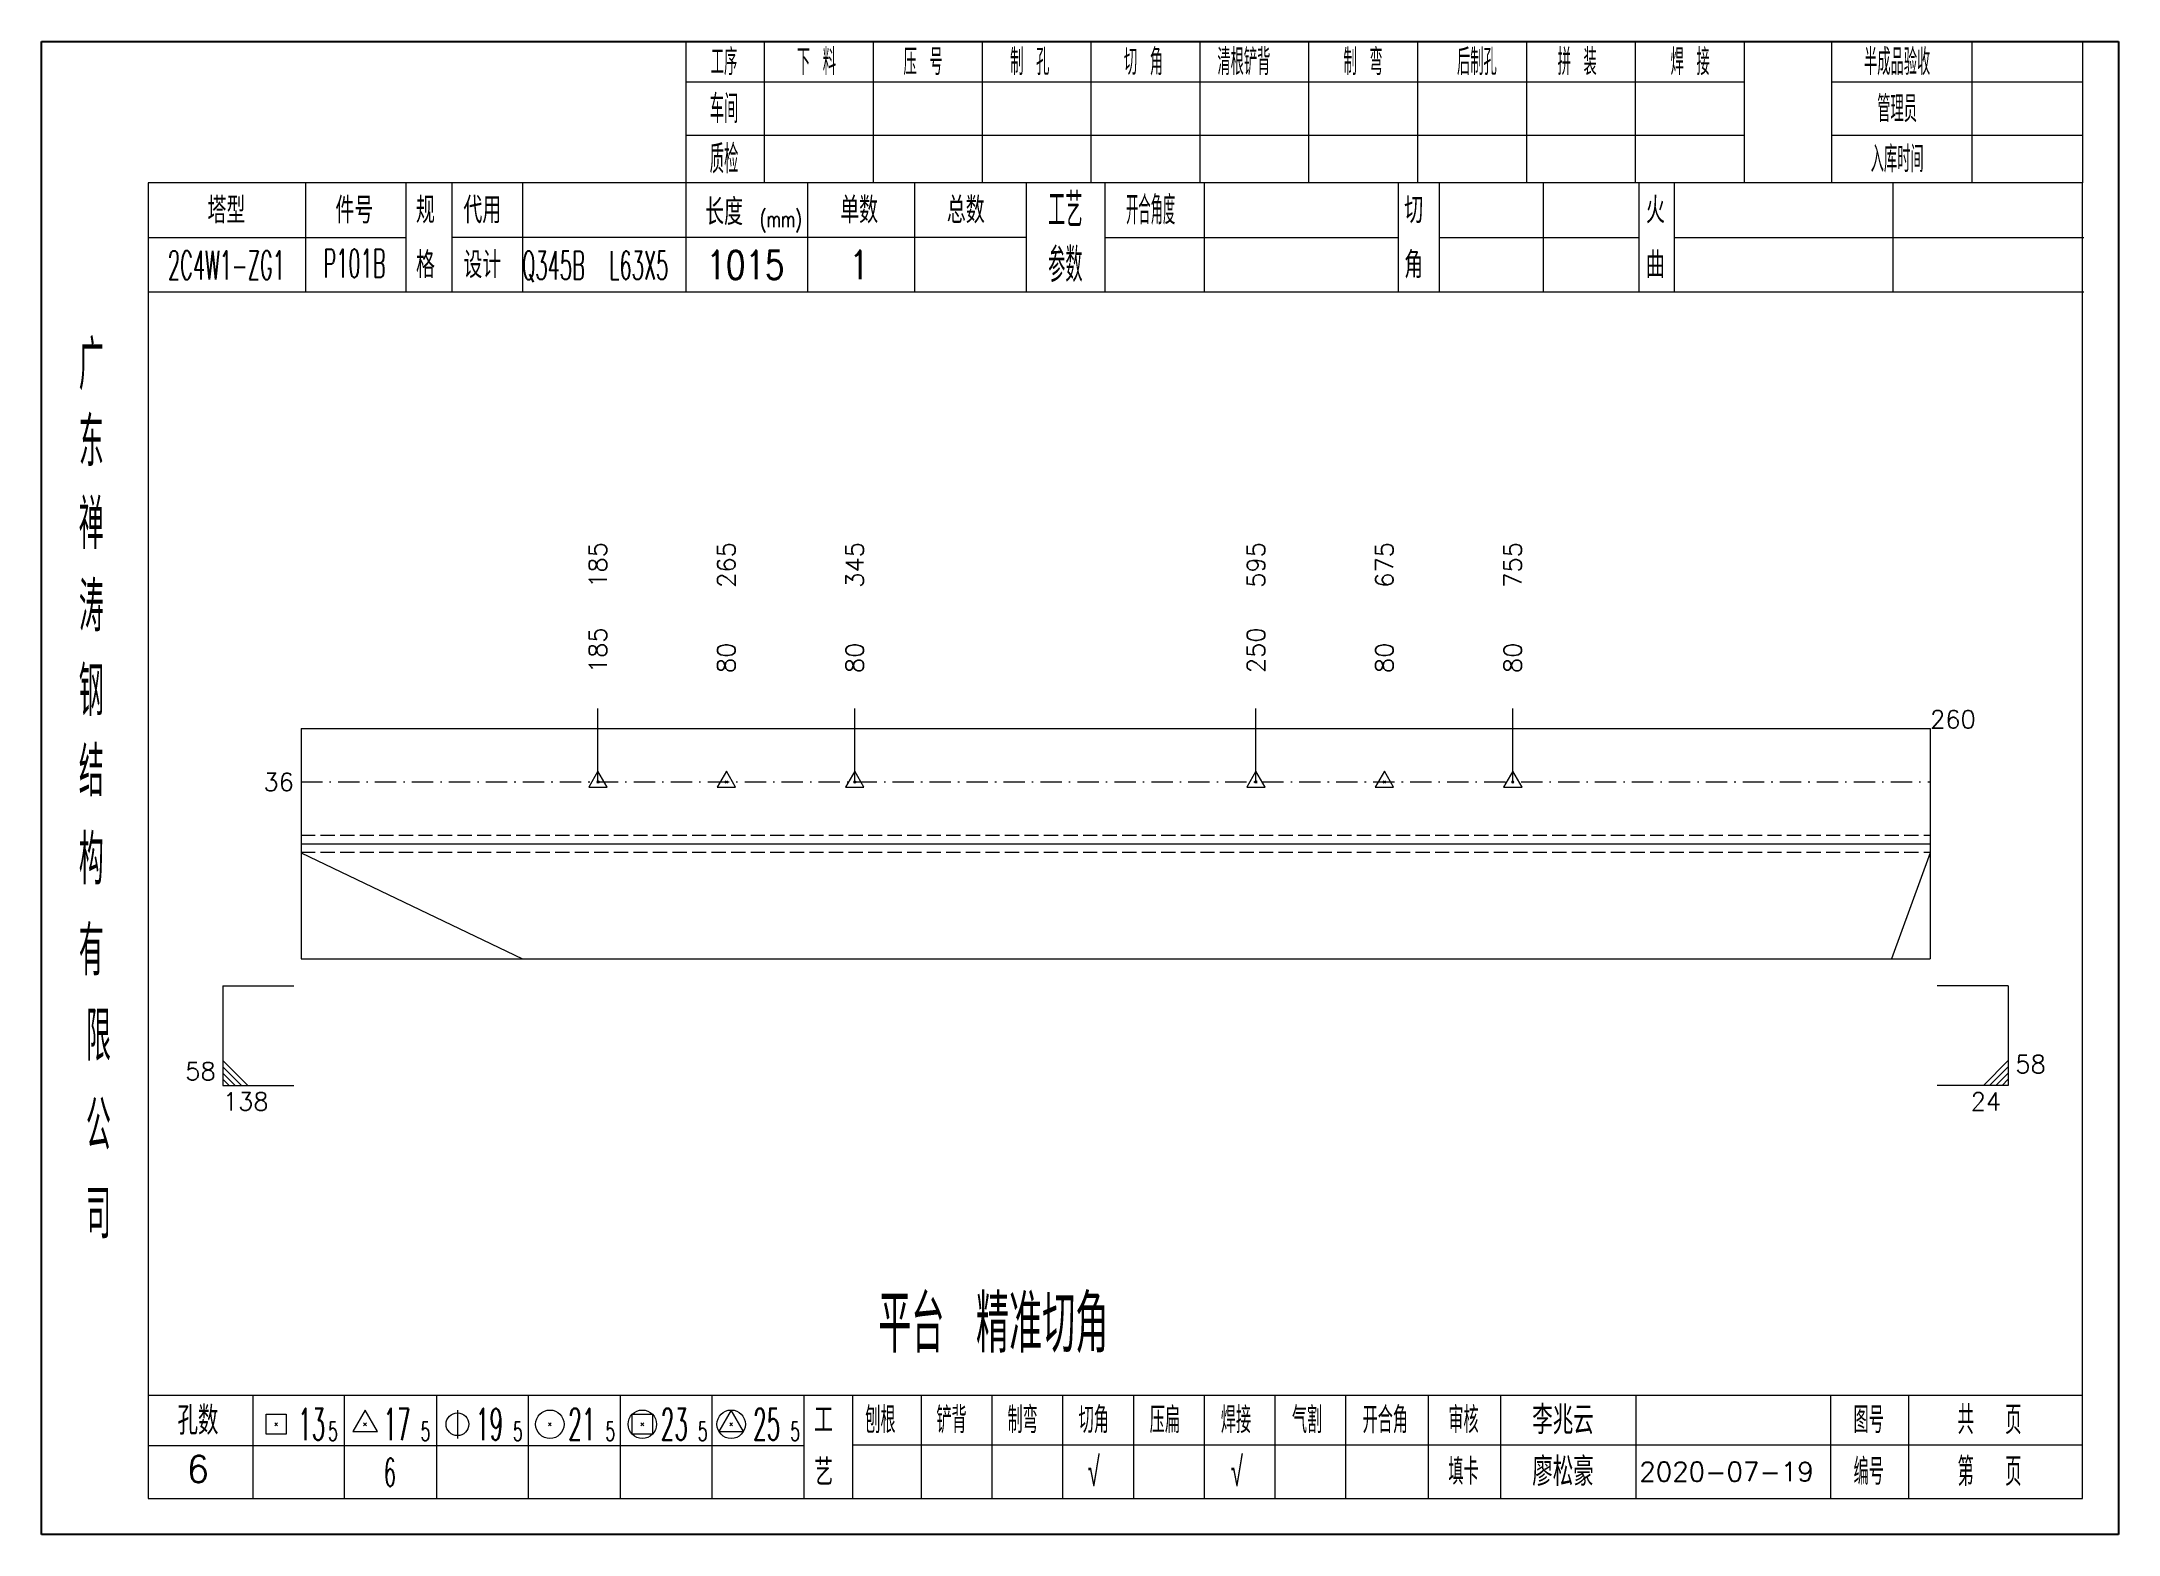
# Model space of a CAD drawing. Extents: x 154981 to 165753, y -86801 to -82885.
# Drawn here: x 157014.4 to 157306.5, y -85176.6 to -84966.7 of the extents above; entities that cross this region are included whole.
import ezdxf
from ezdxf.enums import TextEntityAlignment as Align

# ---------------------------------------------------------------- set-up
doc = ezdxf.new("R2010")
doc.units = 0
doc.header["$MEASUREMENT"] = 0
doc.linetypes.add('一点画线', pattern=[5.2, 3, -1, 0.2, -1])
doc.linetypes.add('虚线', pattern=[2.75, 2, -0.75])
doc.layers.get('0').update_dxf_attribs({"linetype": 'CONTINUOUS', "lineweight": 25})
for name, color, linetype, lineweight in [('1', 7, 'CONTINUOUS', 25), ('4', 7, 'CONTINUOUS', 25), ('5', 7, 'CONTINUOUS', 25)]:
    doc.layers.add(name, color=color, linetype=linetype, lineweight=lineweight)
doc.styles.get("Standard").update_dxf_attribs({"font": 'simplex.shx', "width": 0.7, "height": 3, "bigfont": 'gbhzfs.shx'})

msp = doc.modelspace()

# ---------------------------------------------------------------- texts
at = {"color": 7, "linetype": 'Continuous', "lineweight": 13}
for s, p in [('185', (157092.63928, -85043.49383)), ('265', (157110.69878, -85043.49383)), ('345', (157128.75829, -85043.49383)), ('595', (157185.19425, -85043.49383)), ('675', (157203.25376, -85043.49383)), ('755', (157221.31327, -85043.49383))]:
    msp.add_text(s, height=2.5, rotation=90, dxfattribs=at).set_placement(p, align=Align.MIDDLE_LEFT)
at = {"color": 4, "linetype": 'Continuous', "lineweight": 9}
for s, p in [('185', (157092.63928, -85055.49383)), ('250', (157185.19425, -85055.49383)), ('80', (157110.69878, -85055.49383)), ('80', (157128.75829, -85055.49383)), ('80', (157203.25376, -85055.49383)), ('80', (157221.31327, -85055.49383))]:
    msp.add_text(s, height=2.5, rotation=90, dxfattribs=at).set_placement(p, align=Align.MIDDLE_LEFT)
at = {"color": 7, "linetype": 'Continuous', "lineweight": 13}
msp.add_text('260', height=2.5, dxfattribs=at).set_placement((157280.00666, -85061.99383), align=Align.MIDDLE_LEFT)
msp.add_text('36', height=2.5, dxfattribs=at).set_placement((157049.87666, -85070.80336), align=Align.MIDDLE_RIGHT)
msp.add_text('58', height=2.5, dxfattribs=at).set_placement((157038.87666, -85113.49383), align=Align.BOTTOM_RIGHT)
msp.add_text('58', height=2.5, dxfattribs=at).set_placement((157292.00666, -85112.49383), align=Align.BOTTOM_LEFT)
msp.add_text('138', height=2.5, dxfattribs=at).set_placement((157039.87666, -85114.49383), align=Align.TOP_LEFT)
msp.add_text('24', height=2.5, dxfattribs=at).set_placement((157290.00666, -85114.49383), align=Align.TOP_RIGHT)
at = {"layer": '4', "color": 1, "linetype": 'Continuous', "lineweight": 25}
for s, height, width, p in [('工序', 3.7, 0.7, (157110.37666, -84969.53733)), ('下 料', 3.7, 0.7, (157123.37666, -84969.53733)), ('压 号', 3.7, 0.7, (157138.37666, -84969.53733)), ('制 孔', 3.7, 0.7, (157153.37666, -84969.53733)), ('切 角', 3.7, 0.7, (157169.37666, -84969.53733)), ('清根铲背 ', 3.7, 0.7, (157184.37666, -84969.53733)), (' 制 弯', 3.7, 0.7, (157199.37666, -84969.53733)), (' 后制孔', 3.7, 0.7, (157215.37666, -84969.53733)), ('拼 装', 3.7, 0.7, (157230.37666, -84969.53733)), (' 焊 接', 3.7, 0.7, (157245.37666, -84969.53733)), ('半成品验收', 3.7, 0.7, (157275.37666, -84969.53733)), ('车间', 4, 0.7, (157110.37666, -84976.13733)), ('管理员', 3.7, 0.7, (157275.37666, -84976.13733)), ('质检', 4, 0.7, (157110.37666, -84983.19733)), ('入库时间', 3.7, 0.7, (157275.37666, -84983.19733)), ('工艺', 4.8, 0.7, (157158.37666, -84990.37733)), ('开合角度', 4, 0.6, (157170.37666, -84990.37733)), ('(mm)', 2.24, 0.7, (157118.37666, -84991.63733)), ('参数', 4.8, 0.7, (157158.37666, -84998.08733)), ('2C4W1-ZG1', 4, 0.5, (157040.37666, -84998.11733)), ('P101B', 4, 0.5, (157058.37666, -84997.86733)), ('Q345B', 4, 0.5, (157086.37666, -84998.13733)), ('L63X5', 4, 0.5, (157098.37666, -84998.13733)), ('1015', 4, 0.8, (157113.37666, -84998.08733)), ('1', 4, 0.8, (157129.37666, -84998.08733)), ('广', 6.96, 0.7, (157021.37666, -85012.16733)), ('东', 6.96, 0.7, (157021.37666, -85022.95733)), ('禅', 6.96, 0.7, (157021.37666, -85034.54733)), ('涛', 6.96, 0.7, (157021.37666, -85046.14733)), ('钢', 6.96, 0.7, (157021.37666, -85058.03733)), ('结', 6.96, 0.7, (157021.37666, -85069.34733)), ('构', 6.96, 0.7, (157021.37666, -85081.72733)), ('有', 6.96, 0.7, (157021.37666, -85094.53733)), ('限', 6.96, 0.7, (157022.37666, -85106.53733)), ('公', 6.96, 0.7, (157022.37666, -85119.07733)), ('司', 6.96, 0.7, (157022.37666, -85131.55733)), ('刨根', 3.7, 0.8, (157132.37666, -85160.53733)), ('铲背', 3.7, 0.8, (157142.37666, -85160.53733)), ('制弯', 3.7, 0.8, (157152.37666, -85160.53733)), ('切角', 3.7, 0.8, (157162.37666, -85160.53733)), ('压扁', 3.7, 0.8, (157172.37666, -85160.53733)), ('焊接', 3.7, 0.8, (157182.37666, -85160.53733)), ('气割', 3.7, 0.8, (157192.37666, -85160.53733)), ('开合角', 3.7, 0.8, (157203.37666, -85160.53733)), ('审核', 3.7, 0.8, (157214.37666, -85160.53733)), ('图号', 3.7, 0.8, (157271.37666, -85160.53733)), ('共  页', 4, 0.8, (157288.37666, -85160.53733)), ('13', 4.47, 0.5, (157052.37666, -85161.13733)), ('5', 2.68, 0.6, (157055.37666, -85162.13733)), ('17', 4.47, 0.5, (157064.37666, -85161.13733)), ('5', 2.68, 0.6, (157068.37666, -85162.13733)), ('19', 4.47, 0.5, (157077.37666, -85161.13733)), ('5', 2.68, 0.6, (157081.37666, -85162.13733)), ('21', 4.47, 0.5, (157090.37666, -85161.13733)), ('5', 2.68, 0.6, (157094.37666, -85162.13733)), ('23', 4.47, 0.5, (157103.37666, -85161.13733)), ('5', 2.68, 0.6, (157107.37666, -85162.13733)), ('25', 4.47, 0.5, (157116.37666, -85161.13733)), ('5', 2.68, 0.6, (157120.37666, -85162.13733)), ('6', 4, 0.5, (157063.37666, -85167.88733)), ('√', 4, 0.6, (157162.37666, -85167.80733)), ('√', 4, 0.6, (157182.50953, -85167.80733)), ('填卡', 3.7, 0.8, (157214.37666, -85167.80733)), ('编号', 3.7, 0.8, (157271.37666, -85167.80733)), ('第  页', 4, 0.8, (157288.37666, -85167.80733))]:
    msp.add_text(s, height=height, dxfattribs=dict(at, width=width)).set_placement(p, align=Align.MIDDLE_CENTER)
for s, height, p in [('塔型', 3.7, (157040.37666, -84990.40733)), ('件号', 3.7, (157058.37666, -84990.40733)), ('规', 3.7, (157068.37666, -84990.37733)), ('代用', 3.7, (157076.37666, -84990.37733)), ('长度', 3.7, (157110.37666, -84990.63733)), ('单数', 3.7, (157129.37666, -84990.37733)), ('总数', 3.7, (157144.37666, -84990.37733)), ('切', 3.7, (157207.37666, -84990.37733)), ('火', 3.7, (157241.37666, -84990.37733)), ('格', 3.7, (157068.37666, -84998.08733)), ('设计', 3.7, (157076.37666, -84998.08733)), ('角', 3.7, (157207.37666, -84998.08733)), ('曲', 3.7, (157241.37666, -84998.08733)), ('孔数', 4, (157036.37666, -85160.61733)), ('工', 3.7, (157124.37666, -85160.53733)), ('李兆云', 4, (157228.37666, -85160.53733)), ('6', 3.7, (157036.37666, -85167.44733)), ('艺', 3.7, (157124.37666, -85167.88733)), ('廖松豪', 4, (157228.37666, -85167.80733)), ('2020-07-19', 2.7, (157251.37666, -85167.80733))]:
    msp.add_text(s, height=height, dxfattribs=at).set_placement(p, align=Align.MIDDLE_CENTER)
at = {"layer": '5', "color": 2, "linetype": 'Continuous', "lineweight": 18, "width": 0.8}
msp.add_text('平台 精准切角', height=8.083152, dxfattribs=at).set_placement((157148.243, -85142.98123), align=Align.TOP_CENTER)

# ---------------------------------------------------------------- blocks, each defined once
blk = doc.blocks.new('孔17.5')
at = {"layer": '5', "color": 7, "linetype": 'Continuous', "lineweight": 13}
for p, q in [((0, 1), (-0.866, -0.5)), ((-0.1, -0.1), (0.1, 0.1)), ((0.1, -0.1), (-0.1, 0.1)), ((0.866, -0.5), (0, 1)), ((-0.866, -0.5), (0.866, -0.5))]:
    blk.add_line(p, q, dxfattribs=at)
blk = doc.blocks.new('CTJGK')
at = {"color": 6, "linetype": 'Continuous'}
for p, q in [((0, 209.97), (292.13, 209.97)), ((0, 0), (0, 209.97)), ((292.13, 209.97), (292.13, 0)), ((292.13, 0), (0, 0))]:
    blk.add_line(p, q, dxfattribs=at)

# ---------------------------------------------------------------- linework, layer by layer
at = {"color": 7, "linetype": 'Continuous', "lineweight": 13}
for p, q in [((157092.63928, -85070.80336), (157092.63928, -85060.49383)), ((157128.75829, -85070.80336), (157128.75829, -85060.49383)), ((157185.19425, -85070.80336), (157185.19425, -85060.49383)), ((157221.31327, -85070.80336), (157221.31327, -85060.49383)), ((157050.87666, -85080.77879), (157082.02931, -85095.68431)), ((157280.00666, -85080.77879), (157274.58881, -85095.68431)), ((157039.87666, -85099.49383), (157049.87666, -85099.49383)), ((157039.87666, -85099.49383), (157039.87666, -85113.49383)), ((157291.00666, -85099.49383), (157281.00666, -85099.49383)), ((157291.00666, -85099.49383), (157291.00666, -85113.49383)), ((157043.37666, -85113.49383), (157039.87666, -85109.99383)), ((157042.50166, -85113.49383), (157039.87666, -85110.86883)), ((157041.62666, -85113.49383), (157039.87666, -85111.74383)), ((157287.50666, -85113.49383), (157291.00666, -85109.99383)), ((157288.38166, -85113.49383), (157291.00666, -85110.86883)), ((157289.25666, -85113.49383), (157291.00666, -85111.74383)), ((157040.75166, -85113.49383), (157039.87666, -85112.61883)), ((157039.87666, -85113.49383), (157049.87666, -85113.49383)), ((157291.00666, -85113.49383), (157281.00666, -85113.49383)), ((157290.13166, -85113.49383), (157291.00666, -85112.61883))]:
    msp.add_line(p, q, dxfattribs=at)
at = {"color": 7, "linetype": 'Continuous', "lineweight": 18}
for p, q in [((157050.87666, -85063.30336), (157050.87666, -85095.68431)), ((157050.87666, -85063.30336), (157280.00666, -85063.30336)), ((157280.00666, -85063.30336), (157280.00666, -85095.68431)), ((157050.87666, -85079.49383), (157280.00666, -85079.49383))]:
    msp.add_line(p, q, dxfattribs=at)
at = {"color": 1, "linetype": '一点画线', "lineweight": 13}
msp.add_line((157050.87666, -85070.80336), (157280.00666, -85070.80336), dxfattribs=at)
at = {"color": 6, "linetype": '虚线', "lineweight": 18}
for p, q in [((157050.87666, -85078.30336), (157280.00666, -85078.30336)), ((157050.87666, -85080.68431), (157280.00666, -85080.68431))]:
    msp.add_line(p, q, dxfattribs=at)
at = {"layer": '1', "color": 7, "linetype": 'Continuous', "lineweight": 18}
msp.add_line((157050.87666, -85095.68431), (157280.00666, -85095.68431), dxfattribs=at)
at = {"layer": '4', "color": 1, "linetype": 'Continuous', "lineweight": 18}
for p, q in [((157014.37666, -84966.66733), (157014.37666, -85176.63733)), ((157306.50666, -84966.66733), (157014.37666, -84966.66733)), ((157105.00666, -84966.66733), (157105.00666, -84986.50733)), ((157116.03666, -84966.66733), (157116.03666, -84986.52733)), ((157131.34666, -84966.66733), (157131.34666, -84986.52733)), ((157146.66666, -84966.66733), (157146.66666, -84986.52733)), ((157161.97666, -84966.66733), (157161.97666, -84986.52733)), ((157177.28666, -84966.66733), (157177.28666, -84986.52733)), ((157192.59666, -84966.66733), (157192.59666, -84986.52733)), ((157207.91666, -84966.66733), (157207.91666, -84986.52733)), ((157223.22666, -84966.66733), (157223.22666, -84986.52733)), ((157238.53666, -84966.66733), (157238.53666, -84986.52733)), ((157253.84666, -84966.66733), (157253.84666, -84986.50733)), ((157253.84666, -84966.66733), (157253.84666, -84986.52733)), ((157266.12666, -84966.66733), (157266.12666, -84986.52733)), ((157285.87666, -84966.66733), (157285.87666, -84986.52733)), ((157301.45666, -84966.66733), (157301.45666, -84986.52733)), ((157306.50666, -84996.46733), (157306.50666, -84966.66733)), ((157253.84666, -84972.39733), (157105.00666, -84972.39733)), ((157301.45666, -84972.39733), (157266.12666, -84972.39733)), ((157253.84666, -84979.87733), (157105.00666, -84979.87733)), ((157301.45666, -84979.87733), (157266.12666, -84979.87733)), ((157029.38666, -84986.52733), (157029.38666, -85171.58733)), ((157301.45666, -84986.52733), (157029.38666, -84986.52733)), ((157051.50666, -84986.51733), (157051.50666, -85001.93733)), ((157065.65666, -85001.93733), (157065.65666, -84986.52733)), ((157072.15666, -85001.93733), (157072.15666, -84986.52733)), ((157082.02666, -84986.52733), (157082.02666, -85001.93733)), ((157105.00666, -84986.50733), (157105.00666, -85001.93733)), ((157122.12666, -84986.52733), (157122.12666, -85001.93733)), ((157137.17666, -84986.52733), (157137.17666, -85001.93733)), ((157152.87666, -84986.52733), (157152.87666, -85001.93733)), ((157163.93666, -84986.52733), (157163.93666, -85001.93733)), ((157177.88666, -84986.52733), (157177.88666, -85001.93733)), ((157205.18666, -84986.52733), (157205.18666, -85001.93733)), ((157210.94666, -84986.52733), (157210.94666, -85001.93733)), ((157225.56666, -84986.52733), (157225.56666, -85001.93733)), ((157239.02666, -84986.52733), (157239.02666, -85001.93733)), ((157244.01666, -84986.52733), (157244.01666, -85001.93733)), ((157274.75666, -84986.52733), (157274.75666, -85001.93733)), ((157301.45666, -85171.58733), (157301.45666, -84986.52733)), ((157065.65666, -84994.28733), (157029.38666, -84994.28733)), ((157152.87666, -84994.23733), (157072.15666, -84994.23733)), ((157163.93666, -84994.23733), (157205.18666, -84994.23733)), ((157210.94666, -84994.23733), (157239.02666, -84994.23733)), ((157244.01666, -84994.23733), (157301.63666, -84994.23733)), ((157306.50666, -85176.63733), (157306.50666, -84996.46733)), ((157301.63666, -85001.93733), (157029.38666, -85001.93733)), ((157029.38666, -85157.05733), (157301.45666, -85157.05733)), ((157044.07666, -85157.05733), (157044.07666, -85171.58733)), ((157057.00666, -85171.58733), (157057.00666, -85157.05733)), ((157069.93666, -85157.05733), (157069.93666, -85171.58733)), ((157082.85666, -85171.58733), (157082.85666, -85157.05733)), ((157095.78666, -85157.05733), (157095.78666, -85171.58733)), ((157108.71666, -85171.58733), (157108.71666, -85157.05733)), ((157121.63666, -85171.58733), (157121.63666, -85157.05733)), ((157128.50666, -85171.58733), (157128.50666, -85157.05733)), ((157138.16666, -85171.58733), (157138.16666, -85157.05733)), ((157148.10666, -85171.58733), (157148.10666, -85157.05733)), ((157158.04666, -85171.58733), (157158.04666, -85157.05733)), ((157167.99666, -85171.58733), (157167.99666, -85157.05733)), ((157177.93666, -85171.58733), (157177.93666, -85157.05733)), ((157187.87666, -85171.58733), (157187.87666, -85157.05733)), ((157197.82666, -85171.58733), (157197.82666, -85157.05733)), ((157209.46666, -85171.58733), (157209.46666, -85157.05733)), ((157219.61666, -85171.58733), (157219.61666, -85157.05733)), ((157238.67666, -85171.58733), (157238.67666, -85157.05733)), ((157266.05666, -85171.58733), (157266.05666, -85157.05733)), ((157277.01666, -85171.58733), (157277.01666, -85157.05733)), ((157121.63666, -85164.18733), (157029.38666, -85164.18733)), ((157128.46666, -85164.02733), (157301.45666, -85164.02733)), ((157029.38666, -85171.58733), (157301.45666, -85171.58733)), ((157014.37666, -85176.63733), (157306.50666, -85176.63733))]:
    msp.add_line(p, q, dxfattribs=at)
at = {"layer": '4', "color": 7, "linetype": 'Continuous', "lineweight": 13}
for p, q in [((157045.96266, -85162.55133), (157045.96266, -85159.72333)), ((157045.96266, -85159.72333), (157048.79066, -85159.72333)), ((157047.17666, -85161.33733), (157047.57666, -85160.93733)), ((157047.57666, -85161.33733), (157047.17666, -85160.93733)), ((157048.79066, -85159.72333), (157048.79066, -85162.55133)), ((157059.87666, -85159.13733), (157058.14466, -85162.13733)), ((157059.67666, -85161.33733), (157060.07666, -85160.93733)), ((157060.07666, -85161.33733), (157059.67666, -85160.93733)), ((157061.60866, -85162.13733), (157059.87666, -85159.13733)), ((157072.87666, -85159.13733), (157072.87666, -85163.13733)), ((157085.67666, -85161.33733), (157086.07666, -85160.93733)), ((157086.07666, -85161.33733), (157085.67666, -85160.93733)), ((157097.46266, -85162.55133), (157097.46266, -85159.72333)), ((157097.46266, -85159.72333), (157100.29066, -85159.72333)), ((157098.67666, -85161.33733), (157099.07666, -85160.93733)), ((157099.07666, -85161.33733), (157098.67666, -85160.93733)), ((157100.29066, -85159.72333), (157100.29066, -85162.55133)), ((157111.37666, -85159.13733), (157109.64466, -85162.13733)), ((157111.17666, -85161.33733), (157111.57666, -85160.93733)), ((157111.57666, -85161.33733), (157111.17666, -85160.93733)), ((157113.10866, -85162.13733), (157111.37666, -85159.13733)), ((157048.79066, -85162.55133), (157045.96266, -85162.55133)), ((157058.14466, -85162.13733), (157061.60866, -85162.13733)), ((157100.29066, -85162.55133), (157097.46266, -85162.55133)), ((157109.64466, -85162.13733), (157113.10866, -85162.13733))]:
    msp.add_line(p, q, dxfattribs=at)
for centre, radius in [((157072.87666, -85161.13733), 1.6), ((157085.87666, -85161.13733), 2), ((157098.87666, -85161.13733), 2), ((157111.37666, -85161.13733), 2)]:
    msp.add_circle(centre, radius, dxfattribs=at)

# ---------------------------------------------------------------- block references
at = {"color": 0, "linetype": 'Continuous'}
msp.add_blockref('CTJGK', (157014.37666, -85176.63733), dxfattribs=at)
at = {"color": 4, "linetype": 'Continuous', "lineweight": 9, "xscale": 1.5, "yscale": 1.5, "zscale": 1.5}
for p in [(157092.63928, -85070.80336), (157110.69878, -85070.80336), (157128.75829, -85070.80336), (157185.19425, -85070.80336), (157203.25376, -85070.80336), (157221.31327, -85070.80336)]:
    msp.add_blockref('孔17.5', p, dxfattribs=at)

msp.set_redraw_order([(e.dxf.handle, doc.entitydb.next_handle()) for e in msp.query("TEXT MTEXT ATTDEF DIMENSION ARC_DIMENSION")])  # texts and dimensions are drawn at this point

doc.saveas('drawing.dxf')
